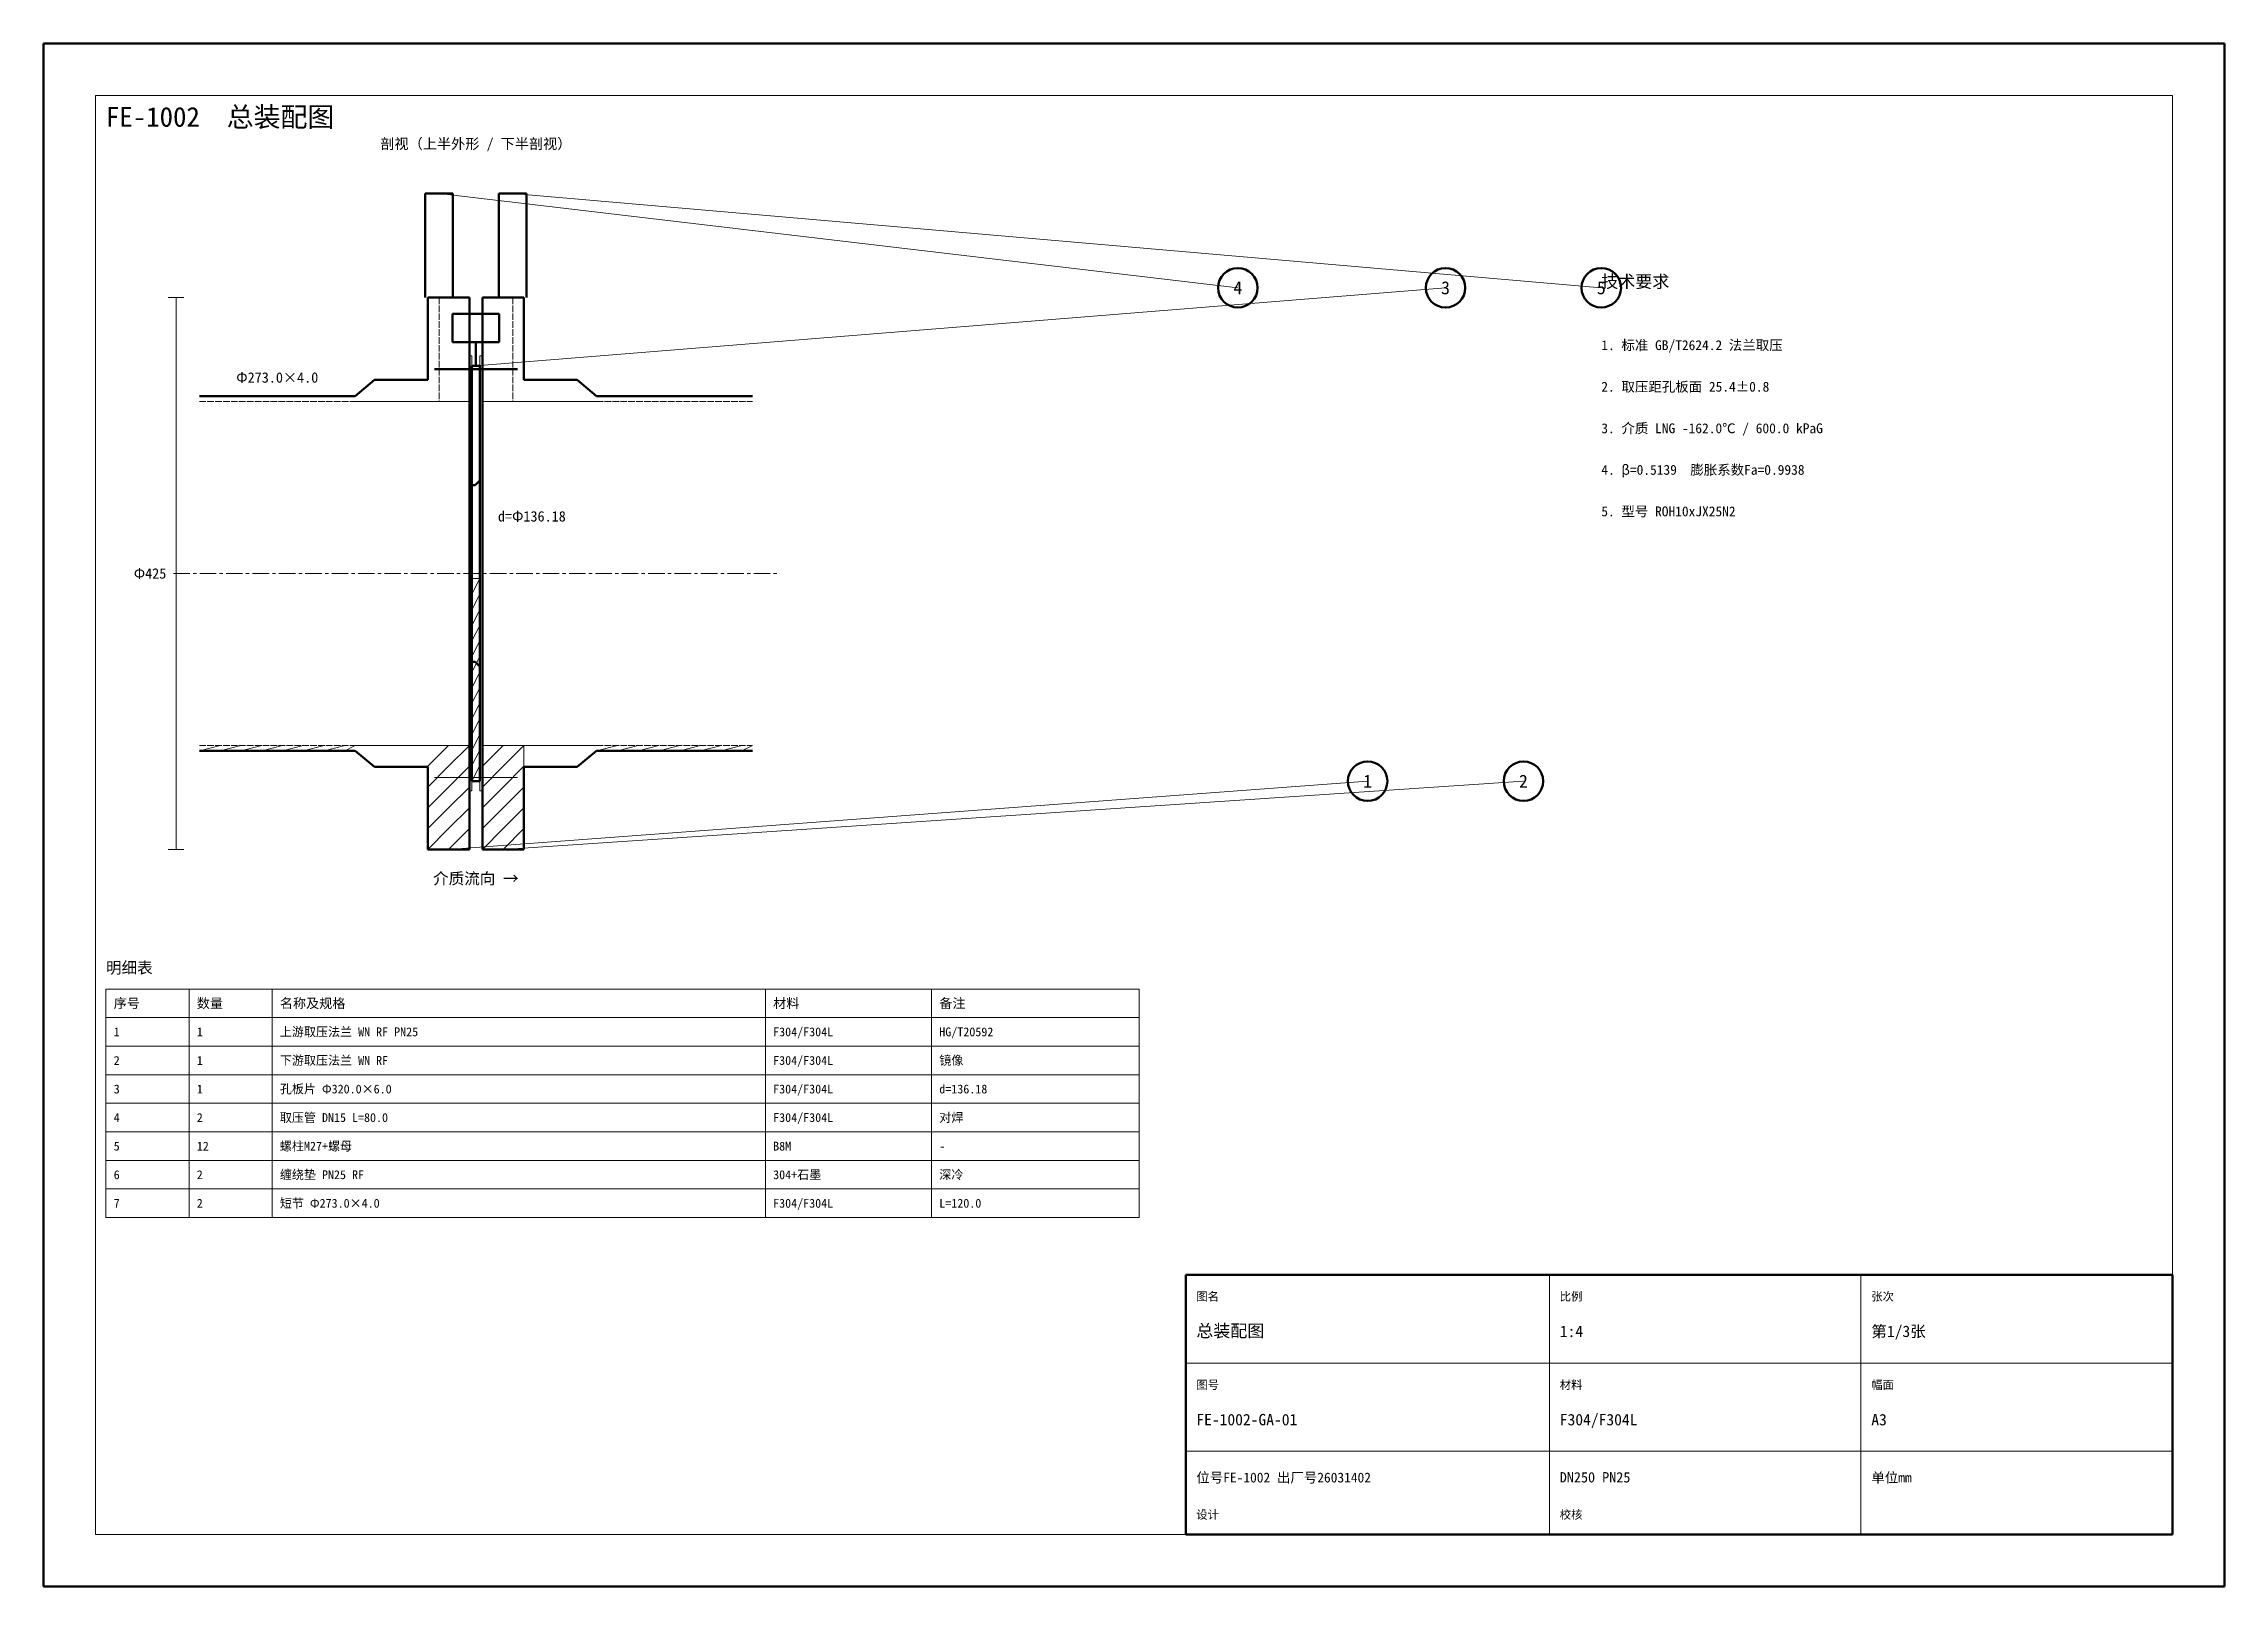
# Model space of a CAD drawing. Header units: millimetres. Extents: x 0 to 1340, y 0 to 297.
# Drawn here: x 0 to 420, y 0 to 297 of the extents above; entities that cross this region are included whole.
import ezdxf
from ezdxf.enums import TextEntityAlignment as Align

# ---------------------------------------------------------------- set-up
doc = ezdxf.new("R2010")
doc.units = ezdxf.units.MM
doc.linetypes.add('CENTER', pattern=[5.08, 3.175, -0.635, 0.635, -0.635])
doc.linetypes.add('DASHED', pattern=[1.524, 1.27, -0.254])
for name, color, linetype, lineweight in [('中心线', 1, 'CENTER', 18), ('剖面线', 8, 'Continuous', 13), ('图框', 7, 'Continuous', 18), ('文字', 7, 'Continuous', 18), ('标注', 3, 'Continuous', 18), ('细实线', 7, 'Continuous', 18), ('虚线', 8, 'DASHED', 18), ('表格', 7, 'Continuous', 18), ('轮廓', 7, 'Continuous', 50)]:
    doc.layers.add(name, color=color, linetype=linetype, lineweight=lineweight)
doc.styles.add('CN', font='simhei.ttf')

msp = doc.modelspace()

# ---------------------------------------------------------------- texts
at = {"layer": '图框', "style": 'CN'}
for s, height, p in [('图名', 1.6, (222, 55)), ('比例', 1.6, (292, 55)), ('张次', 1.6, (352, 55)), ('总装配图', 2.4, (222, 48)), ('第1/3张', 2.2, (352, 48)), ('1:4', 2.2, (292, 48)), ('图号', 1.6, (222, 38)), ('材料', 1.6, (292, 38)), ('幅面', 1.6, (352, 38)), ('FE-1002-GA-01', 2.2, (222, 31)), ('F304/F304L', 2.2, (292, 31)), ('A3', 2.2, (352, 31)), ('位号FE-1002 出厂号26031402', 1.9, (222, 20)), ('DN250 PN25', 2, (292, 20)), ('单位mm', 1.9, (352, 20)), ('设计', 1.6, (222, 13)), ('校核', 1.6, (292, 13))]:
    msp.add_text(s, height=height, dxfattribs=at).set_placement(p)
at = {"layer": '文字', "style": 'CN'}
for s, height, p in [('FE-1002  总装配图', 3.8, (12, 281)), ('技术要求', 2.4, (300, 250)), ('1. 标准 GB/T2624.2 法兰取压', 1.9, (300, 238)), ('2. 取压距孔板面 25.4±0.8', 1.9, (300, 230)), ('3. 介质 LNG -162.0℃ / 600.0 kPaG', 1.9, (300, 222)), ('4. β=0.5139  膨胀系数Fa=0.9938', 1.9, (300, 214)), ('5. 型号 ROH10xJX25N2', 1.9, (300, 206)), ('明细表', 2.2, (12, 118))]:
    msp.add_text(s, height=height, dxfattribs=at).set_placement(p)
msp.add_text('剖视（上半外形 / 下半剖视）', height=2, dxfattribs=at).set_placement((83.25, 276.125), align=Align.BOTTOM_CENTER)
for s, p in [('4', (230, 250)), ('3', (270, 250)), ('5', (300, 250)), ('1', (255, 155)), ('2', (285, 155))]:
    msp.add_text(s, height=2.5, dxfattribs=at).set_placement(p, align=Align.MIDDLE_CENTER)
at = {"layer": '标注', "style": 'CN'}
msp.add_text('Φ273.0×4.0', height=2, dxfattribs=at).set_placement((45, 231.125), align=Align.BOTTOM_CENTER)
msp.add_text('d=Φ136.18', height=2, dxfattribs=at).set_placement((87.5, 205))
msp.add_text('Φ425', height=2, dxfattribs=at).set_placement((20.5, 195), align=Align.MIDDLE_CENTER)
msp.add_text('介质流向 →', height=2.2, dxfattribs=at).set_placement((83.25, 137.375), align=Align.TOP_CENTER)
at = {"layer": '表格', "style": 'CN'}
for s, height, p in [('序号', 1.85, (13.5, 112.25)), ('数量', 1.85, (29.5, 112.25)), ('名称及规格', 1.85, (45.5, 112.25)), ('材料', 1.85, (140.5, 112.25)), ('备注', 1.85, (172.5, 112.25)), ('1', 1.7, (13.5, 106.75)), ('1', 1.7, (29.5, 106.75)), ('上游取压法兰 WN RF PN25', 1.7, (45.5, 106.75)), ('F304/F304L', 1.7, (140.5, 106.75)), ('HG/T20592', 1.7, (172.5, 106.75)), ('2', 1.7, (13.5, 101.25)), ('1', 1.7, (29.5, 101.25)), ('下游取压法兰 WN RF', 1.7, (45.5, 101.25)), ('F304/F304L', 1.7, (140.5, 101.25)), ('镜像', 1.7, (172.5, 101.25)), ('孔板片 Φ320.0×6.0', 1.7, (45.5, 95.75)), ('F304/F304L', 1.7, (140.5, 95.75)), ('d=136.18', 1.7, (172.5, 95.75)), ('3', 1.7, (13.5, 95.75)), ('1', 1.7, (29.5, 95.75)), ('4', 1.7, (13.5, 90.25)), ('2', 1.7, (29.5, 90.25)), ('取压管 DN15 L=80.0', 1.7, (45.5, 90.25)), ('F304/F304L', 1.7, (140.5, 90.25)), ('对焊', 1.7, (172.5, 90.25)), ('5', 1.7, (13.5, 84.75)), ('12', 1.7, (29.5, 84.75)), ('螺柱M27+螺母', 1.7, (45.5, 84.75)), ('B8M', 1.7, (140.5, 84.75)), ('-', 1.7, (172.5, 84.75)), ('6', 1.7, (13.5, 79.25)), ('2', 1.7, (29.5, 79.25)), ('缠绕垫 PN25 RF', 1.7, (45.5, 79.25)), ('304+石墨', 1.7, (140.5, 79.25)), ('深冷', 1.7, (172.5, 79.25)), ('7', 1.7, (13.5, 73.75)), ('2', 1.7, (29.5, 73.75)), ('短节 Φ273.0×4.0', 1.7, (45.5, 73.75)), ('F304/F304L', 1.7, (140.5, 73.75)), ('L=120.0', 1.7, (172.5, 73.75))]:
    msp.add_text(s, height=height, dxfattribs=at).set_placement(p, align=Align.MIDDLE_LEFT)

# ---------------------------------------------------------------- linework, layer by layer
at = {"layer": '中心线', "linetype": 'CENTER', "lineweight": 18}
msp.add_line((25, 195), (141.5, 195), dxfattribs=at)
at = {"layer": '剖面线', "linetype": 'Continuous', "lineweight": 13}
for p, q in [((82.5, 191), (84, 194)), ((82.5, 194), (84, 194)), ((82.5, 188), (84, 191)), ((82.5, 185), (84, 188)), ((82.5, 182), (84, 185)), ((82.5, 179), (84, 182)), ((82.5, 176), (84, 179)), ((82.5, 173), (84, 176)), ((82.5, 170), (84, 173)), ((82.5, 167), (84, 170)), ((82.5, 164), (84, 167)), ((82.5, 161), (84, 164)), ((30, 160.875), (34, 161.875)), ((34, 160.875), (38, 161.875)), ((38, 160.875), (42, 161.875)), ((42, 160.875), (46, 161.875)), ((46, 160.875), (50, 161.875)), ((50, 160.875), (54, 161.875)), ((54, 160.875), (58, 161.875)), ((58, 160.875), (60, 161.875)), ((74, 157.875), (78, 161.875)), ((74, 161.875), (78, 161.875)), ((78, 157.875), (82, 161.875)), ((78, 161.875), (82, 161.875)), ((82, 157.875), (82, 161.875)), ((82, 161.875), (82, 161.875)), ((82.5, 158), (84, 161)), ((84.5, 157.875), (88.5, 161.875)), ((84.5, 161.875), (88.5, 161.875)), ((88.5, 157.875), (92.5, 161.875)), ((88.5, 161.875), (92.5, 161.875)), ((92.5, 157.875), (92.5, 161.875)), ((92.5, 161.875), (92.5, 161.875)), ((106.5, 160.875), (110.5, 161.875)), ((110.5, 160.875), (114.5, 161.875)), ((114.5, 160.875), (118.5, 161.875)), ((118.5, 160.875), (122.5, 161.875)), ((122.5, 160.875), (126.5, 161.875)), ((126.5, 160.875), (130.5, 161.875)), ((130.5, 160.875), (134.5, 161.875)), ((134.5, 160.875), (136.5, 161.875)), ((74, 153.875), (78, 157.875)), ((78, 153.875), (82, 157.875)), ((82, 153.875), (82, 157.875)), ((82.5, 155), (84, 158)), ((84.5, 153.875), (88.5, 157.875)), ((88.5, 153.875), (92.5, 157.875)), ((92.5, 153.875), (92.5, 157.875)), ((74, 149.875), (78, 153.875)), ((78, 149.875), (82, 153.875)), ((82, 149.875), (82, 153.875)), ((84.5, 149.875), (88.5, 153.875)), ((88.5, 149.875), (92.5, 153.875)), ((92.5, 149.875), (92.5, 153.875)), ((74, 145.875), (78, 149.875)), ((78, 145.875), (82, 149.875)), ((82, 145.875), (82, 149.875)), ((84.5, 145.875), (88.5, 149.875)), ((88.5, 145.875), (92.5, 149.875)), ((92.5, 145.875), (92.5, 149.875)), ((74, 141.875), (78, 145.875)), ((78, 141.875), (82, 145.875)), ((82, 141.875), (82, 145.875)), ((84.5, 141.875), (88.5, 145.875)), ((88.5, 141.875), (92.5, 145.875)), ((92.5, 141.875), (92.5, 145.875))]:
    msp.add_line(p, q, dxfattribs=at)
at = {"layer": '图框', "linetype": 'Continuous', "lineweight": 50}
for p, q in [((420, 297), (0, 297)), ((0, 297), (0, 0)), ((420, 0), (420, 297)), ((410, 60), (220, 60)), ((220, 60), (220, 10)), ((410, 10), (410, 60)), ((220, 10), (410, 10)), ((0, 0), (420, 0))]:
    msp.add_line(p, q, dxfattribs=at)
at = {"layer": '图框', "linetype": 'Continuous', "lineweight": 18}
for p, q in [((410, 287), (10, 287)), ((10, 287), (10, 10)), ((410, 10), (410, 287)), ((290, 10), (290, 60)), ((350, 10), (350, 60)), ((220, 43), (410, 43)), ((220, 26), (410, 26)), ((10, 10), (410, 10))]:
    msp.add_line(p, q, dxfattribs=at)
at = {"layer": '标注', "linetype": 'Continuous', "lineweight": 18}
for p, q in [((76.15, 268.125), (230, 250)), ((90.35, 268.125), (300, 250)), ((24, 248.125), (27, 248.125)), ((25.5, 141.875), (25.5, 248.125)), ((83.25, 235), (270, 250)), ((78, 141.875), (255, 155)), ((88.5, 141.875), (285, 155)), ((24, 141.875), (27, 141.875))]:
    msp.add_line(p, q, dxfattribs=at)
at = {"layer": '细实线', "linetype": 'Continuous', "lineweight": 18}
for p, q in [((82.5, 236.875), (82, 236.875)), ((82, 236.875), (82, 153.125)), ((82.5, 153.125), (82.5, 236.875)), ((84.5, 236.875), (84, 236.875)), ((84, 236.875), (84, 153.125)), ((84.5, 153.125), (84.5, 236.875)), ((60, 228.125), (82, 228.125)), ((106.5, 228.125), (84.5, 228.125)), ((60, 161.875), (82, 161.875)), ((106.5, 161.875), (84.5, 161.875)), ((75.25, 155.688), (91.25, 155.688)), ((82, 153.125), (82.5, 153.125)), ((84, 153.125), (84.5, 153.125))]:
    msp.add_line(p, q, dxfattribs=at)
at = {"layer": '虚线', "linetype": 'DASHED', "lineweight": 18}
for p, q in [((76.15, 248.125), (76.15, 228.125)), ((90.35, 248.125), (90.35, 228.125)), ((30, 228.125), (60, 228.125)), ((106.5, 228.125), (136.5, 228.125)), ((30, 161.875), (60, 161.875)), ((106.5, 161.875), (136.5, 161.875))]:
    msp.add_line(p, q, dxfattribs=at)
at = {"layer": '表格', "linetype": 'Continuous', "lineweight": 18}
for p, q in [((28, 115), (12, 115)), ((12, 115), (12, 109.5)), ((28, 109.5), (28, 115)), ((44, 115), (28, 115)), ((28, 115), (28, 109.5)), ((44, 109.5), (44, 115)), ((139, 115), (44, 115)), ((44, 115), (44, 109.5)), ((139, 109.5), (139, 115)), ((171, 115), (139, 115)), ((139, 115), (139, 109.5)), ((171, 109.5), (171, 115)), ((211, 115), (171, 115)), ((171, 115), (171, 109.5)), ((211, 109.5), (211, 115)), ((12, 109.5), (28, 109.5)), ((28, 109.5), (12, 109.5)), ((12, 109.5), (12, 104)), ((28, 109.5), (44, 109.5)), ((28, 104), (28, 109.5)), ((44, 109.5), (28, 109.5)), ((28, 109.5), (28, 104)), ((44, 109.5), (139, 109.5)), ((44, 104), (44, 109.5)), ((139, 109.5), (44, 109.5)), ((44, 109.5), (44, 104)), ((139, 109.5), (171, 109.5)), ((139, 104), (139, 109.5)), ((171, 109.5), (139, 109.5)), ((139, 109.5), (139, 104)), ((171, 109.5), (211, 109.5)), ((171, 104), (171, 109.5)), ((211, 109.5), (171, 109.5)), ((171, 109.5), (171, 104)), ((211, 104), (211, 109.5)), ((12, 104), (28, 104)), ((28, 104), (12, 104)), ((12, 104), (12, 98.5)), ((28, 104), (44, 104)), ((28, 98.5), (28, 104)), ((44, 104), (28, 104)), ((28, 104), (28, 98.5)), ((44, 104), (139, 104)), ((44, 98.5), (44, 104)), ((139, 104), (44, 104)), ((44, 104), (44, 98.5)), ((139, 104), (171, 104)), ((139, 98.5), (139, 104)), ((171, 104), (139, 104)), ((139, 104), (139, 98.5)), ((171, 104), (211, 104)), ((171, 98.5), (171, 104)), ((211, 104), (171, 104)), ((171, 104), (171, 98.5)), ((211, 98.5), (211, 104)), ((12, 98.5), (28, 98.5)), ((28, 98.5), (12, 98.5)), ((12, 98.5), (12, 93)), ((28, 98.5), (44, 98.5)), ((28, 93), (28, 98.5)), ((44, 98.5), (28, 98.5)), ((28, 98.5), (28, 93)), ((44, 98.5), (139, 98.5)), ((44, 93), (44, 98.5)), ((139, 98.5), (44, 98.5)), ((44, 98.5), (44, 93)), ((139, 98.5), (171, 98.5)), ((139, 93), (139, 98.5)), ((171, 98.5), (139, 98.5)), ((139, 98.5), (139, 93)), ((171, 98.5), (211, 98.5)), ((171, 93), (171, 98.5)), ((211, 98.5), (171, 98.5)), ((171, 98.5), (171, 93)), ((211, 93), (211, 98.5)), ((12, 93), (28, 93)), ((28, 93), (12, 93)), ((12, 93), (12, 87.5)), ((28, 93), (44, 93)), ((28, 87.5), (28, 93)), ((44, 93), (28, 93)), ((28, 93), (28, 87.5)), ((44, 93), (139, 93)), ((44, 87.5), (44, 93)), ((139, 93), (44, 93)), ((44, 93), (44, 87.5)), ((139, 93), (171, 93)), ((139, 87.5), (139, 93)), ((171, 93), (139, 93)), ((139, 93), (139, 87.5)), ((171, 93), (211, 93)), ((171, 87.5), (171, 93)), ((211, 93), (171, 93)), ((171, 93), (171, 87.5)), ((211, 87.5), (211, 93)), ((12, 87.5), (28, 87.5)), ((28, 87.5), (12, 87.5)), ((12, 87.5), (12, 82)), ((28, 87.5), (44, 87.5)), ((28, 82), (28, 87.5)), ((44, 87.5), (28, 87.5)), ((28, 87.5), (28, 82)), ((44, 87.5), (139, 87.5)), ((44, 82), (44, 87.5)), ((139, 87.5), (44, 87.5)), ((44, 87.5), (44, 82)), ((139, 87.5), (171, 87.5)), ((139, 82), (139, 87.5)), ((171, 87.5), (139, 87.5)), ((139, 87.5), (139, 82)), ((171, 87.5), (211, 87.5)), ((171, 82), (171, 87.5)), ((211, 87.5), (171, 87.5)), ((171, 87.5), (171, 82)), ((211, 82), (211, 87.5)), ((12, 82), (28, 82)), ((28, 82), (12, 82)), ((12, 82), (12, 76.5)), ((28, 82), (44, 82)), ((28, 76.5), (28, 82)), ((44, 82), (28, 82)), ((28, 82), (28, 76.5)), ((44, 82), (139, 82)), ((44, 76.5), (44, 82)), ((139, 82), (44, 82)), ((44, 82), (44, 76.5)), ((139, 82), (171, 82)), ((139, 76.5), (139, 82)), ((171, 82), (139, 82)), ((139, 82), (139, 76.5)), ((171, 82), (211, 82)), ((171, 76.5), (171, 82)), ((211, 82), (171, 82)), ((171, 82), (171, 76.5)), ((211, 76.5), (211, 82)), ((12, 76.5), (28, 76.5)), ((28, 76.5), (12, 76.5)), ((12, 76.5), (12, 71)), ((28, 76.5), (44, 76.5)), ((28, 71), (28, 76.5)), ((44, 76.5), (28, 76.5)), ((28, 76.5), (28, 71)), ((44, 76.5), (139, 76.5)), ((44, 71), (44, 76.5)), ((139, 76.5), (44, 76.5)), ((44, 76.5), (44, 71)), ((139, 76.5), (171, 76.5)), ((139, 71), (139, 76.5)), ((171, 76.5), (139, 76.5)), ((139, 76.5), (139, 71)), ((171, 76.5), (211, 76.5)), ((171, 71), (171, 76.5)), ((211, 76.5), (171, 76.5)), ((171, 76.5), (171, 71)), ((211, 71), (211, 76.5)), ((12, 71), (28, 71)), ((28, 71), (44, 71)), ((44, 71), (139, 71)), ((139, 71), (171, 71)), ((171, 71), (211, 71))]:
    msp.add_line(p, q, dxfattribs=at)
at = {"layer": '轮廓', "linetype": 'Continuous', "lineweight": 50}
for p, q in [((73.487, 248.125), (73.487, 268.125)), ((73.487, 268.125), (78.812, 268.125)), ((78.812, 248.125), (78.812, 268.125)), ((87.688, 248.125), (87.688, 268.125)), ((87.688, 268.125), (93.013, 268.125)), ((93.013, 248.125), (93.013, 268.125)), ((82, 248.125), (74, 248.125)), ((74, 248.125), (74, 232.25)), ((82, 236.875), (82, 248.125)), ((84.5, 236.875), (84.5, 248.125)), ((84.5, 248.125), (92.5, 248.125)), ((92.5, 248.125), (92.5, 232.25)), ((87.75, 245), (78.75, 245)), ((78.75, 245), (78.75, 239.5)), ((87.75, 239.5), (87.75, 245)), ((78.75, 239.5), (87.75, 239.5)), ((83.25, 235), (83.25, 239.5)), ((82, 236.875), (82, 153.125)), ((84.5, 236.875), (84.5, 153.125)), ((63.75, 232.25), (60, 229.125)), ((74, 232.25), (63.75, 232.25)), ((75.25, 234.312), (91.25, 234.312)), ((84, 235), (82.5, 235)), ((82.5, 235), (82.5, 155)), ((84, 155), (84, 235)), ((92.5, 232.25), (102.75, 232.25)), ((102.75, 232.25), (106.5, 229.125)), ((30, 229.125), (60, 229.125)), ((106.5, 229.125), (136.5, 229.125)), ((82.5, 212.023), (83.125, 212.023)), ((83.125, 212.023), (84, 212.898)), ((84, 212.898), (84, 177.102)), ((82.5, 177.977), (83.125, 177.977)), ((83.125, 177.977), (84, 177.102)), ((30, 160.875), (60, 160.875)), ((63.75, 157.75), (60, 160.875)), ((102.75, 157.75), (106.5, 160.875)), ((106.5, 160.875), (136.5, 160.875)), ((74, 157.75), (63.75, 157.75)), ((74, 141.875), (74, 157.75)), ((92.5, 141.875), (92.5, 157.75)), ((92.5, 157.75), (102.75, 157.75)), ((82, 153.125), (82, 141.875)), ((82.5, 155), (84, 155)), ((84.5, 153.125), (84.5, 141.875)), ((82, 141.875), (74, 141.875)), ((84.5, 141.875), (92.5, 141.875))]:
    msp.add_line(p, q, dxfattribs=at)
for centre in [(230, 250), (270, 250), (300, 250), (255, 155), (285, 155)]:
    msp.add_circle(centre, 3.8, dxfattribs=at)

msp.set_redraw_order([(e.dxf.handle, doc.entitydb.next_handle()) for e in msp.query("TEXT MTEXT ATTDEF DIMENSION ARC_DIMENSION")])  # texts and dimensions are drawn at this point

doc.saveas('drawing.dxf')
